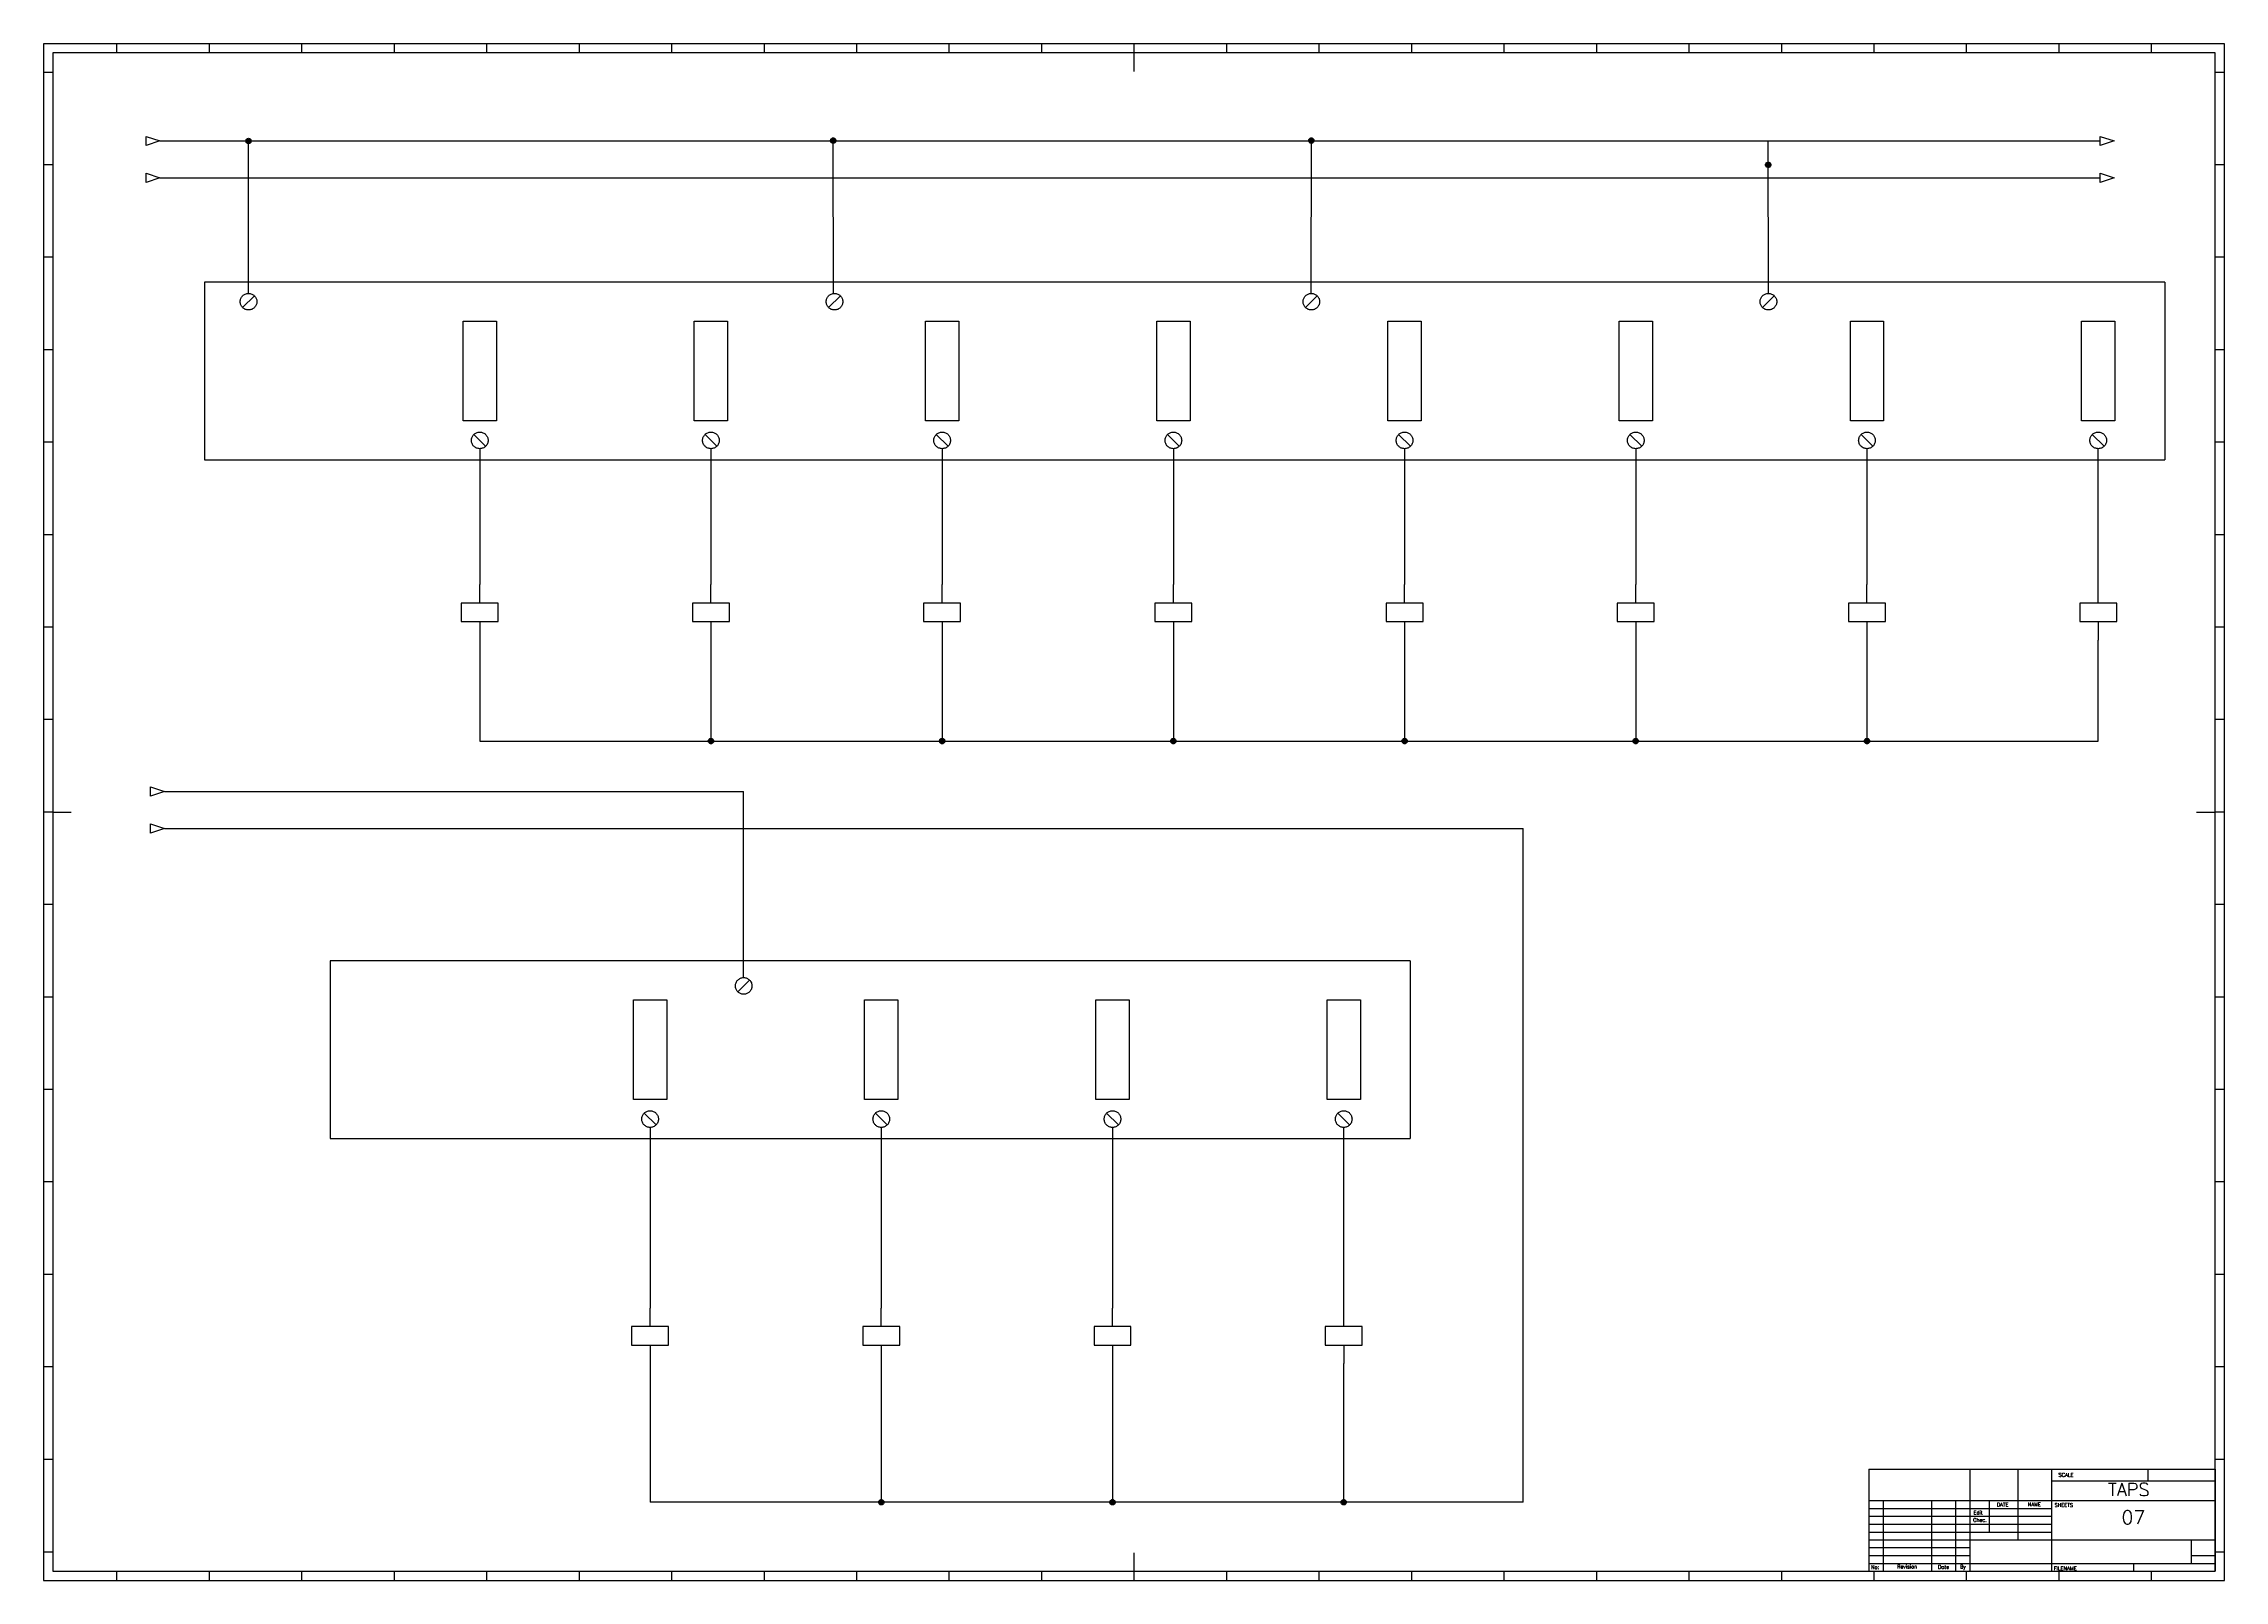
# Paper-space layout 'IEC A0 Title Block' of a CAD drawing. Header units: millimetres. Extents: x 5 to 1184, y 5 to 836.
# The model-space entities are those that its viewports show. They can reach past a viewport. Long polylines and large blocks are cut down to what shows.
import ezdxf
from ezdxf.enums import TextEntityAlignment as Align

# ---------------------------------------------------------------- set-up
doc = ezdxf.new("R2010")
doc.units = ezdxf.units.MM
doc.header["$LTSCALE"] = 12
for name, color, linetype in [('025', 1, 'Continuous'), ('035', 5, 'Continuous'), ('07', 7, 'Continuous'), ('DESC', 1, 'Continuous'), ('MISC', 2, 'Continuous'), ('RED_2.5mm^2', 1, 'Continuous'), ('SYMS', 7, 'Continuous'), ('TAGS', 51, 'Continuous'), ('TERMS', 4, 'Continuous'), ('WIRENO', 70, 'Continuous'), ('WIREREF', 61, 'Continuous'), ('WIREREF_DEST', 61, 'Continuous'), ('XREF', 7, 'Continuous')]:
    doc.layers.add(name, color=color, linetype=linetype)
doc.styles.add('ISO Proportional', font='isocp.shx')
doc.styles.add('WD', font='romans.shx')
doc.styles.add('WD_IEC', font='ISOCP2.shx', dxfattribs={"width": 0.9, "height": 4})

psp = doc.layouts.new('IEC A0 Title Block')

msp = doc.modelspace()

# ---------------------------------------------------------------- texts
at = {"layer": 'XREF', "color": 0, "char_height": 5.5, "attachment_point": 1, "style": 'WD_IEC'}
for s, insert in [('{\\Fmonotxt.shx|c0;\\H0.67x;  }{\\Facaderef.shx|c0;-O-} {\\Fmonotxt.shx|c0;\\H0.67x; } 1.8', (183.4, 503.5)), ('{\\Fmonotxt|c0;\\H0.67x;  \\Facaderef|c0;\\H1.49254x;-O-} {\\Fmonotxt|c0;\\H0.67x; } 01.14', (807.1, 495))]:
    msp.add_mtext(s, dxfattribs=dict(at, insert=insert))
at = {"layer": 'XREF', "attachment_point": 1, "style": 'WD_IEC'}
for s, insert, char_height in [('{\\Fmonotxt|c0;\\H0.67x;  \\Facaderef|c0;\\H1.49254x;-O-} {\\Fmonotxt|c0;\\H0.67x; } 09.6', (317.5, 505.4), 5), ('{\\Fmonotxt|c0;\\H0.67x;  \\Facaderef|c0;\\H1.49254x;-O-} {\\Fmonotxt|c0;\\H0.67x; } 09.8', (442.5, 505.4), 5), ('{\\Fmonotxt|c0;\\H0.67x;  \\Facaderef|c0;\\H1.49254x;-O-} {\\Fmonotxt|c0;\\H0.67x; } 09.10', (567.5, 505.4), 5), ('{\\Fmonotxt|c0;\\H0.67x;  \\Facaderef|c0;\\H1.49254x;-O-} {\\Fmonotxt|c0;\\H0.67x; } 09.4', (692.5, 505.4), 5), ('{\\Fmonotxt|c0;\\H0.67x;  \\Facaderef|c0;\\H1.49254x;-O-} {\\Fmonotxt|c0;\\H0.67x; } 08.14', (1060.8, 491.7), 5), ('{\\Fmonotxt|c0;\\H0.67x;  \\Facaderef|c0;\\H1.49254x;-O-} {\\Fmonotxt|c0;\\H0.67x; } 09.10', (653.9, 94.5), 5), ('{\\Fmonotxt|c0;\\H0.67x;  \\Facaderef|c0;\\H1.49254x;-O-} {\\Fmonotxt|c0;\\H0.67x; } 09.3', (270.2, 83.2), 5.5), ('{\\Fmonotxt|c0;\\H0.67x;  \\Facaderef|c0;\\H1.49254x;-O-} {\\Fmonotxt|c0;\\H0.67x; } 09.6', (400.4, 85.4), 5.5), ('{\\Fmonotxt|c0;\\H0.67x;  \\Facaderef|c0;\\H1.49254x;-O-} {\\Fmonotxt|c0;\\H0.67x; } 09.8', (519.8, 84), 5.5)]:
    msp.add_mtext(s, dxfattribs=dict(at, insert=insert, char_height=char_height))
at = {"layer": 'XREF', "color": 0, "insert": (922, 492.5), "char_height": 5.5, "width": 42.46, "attachment_point": 1, "style": 'WD_IEC'}
msp.add_mtext('{\\Fmonotxt|c0;\\H0.67x;  \\Facaderef|c0;\\H1.49254x;-O-} {\\Fmonotxt|c0;\\H0.67x; } 01.20', dxfattribs=at)

# ---------------------------------------------------------------- blocks, each defined once
blk = doc.blocks.new('IEC_border_a0')
at = {"layer": '035', "color": 0}
for p, q in [((0, 841), (0, 0)), ((1189, 841), (0, 841)), ((105, 841), (105, 836)), ((1189, 0), (1189, 841)), ((44.5, 836), (44.5, 831)), ((94.5, 836), (94.5, 831)), ((144.5, 836), (144.5, 831)), ((194.5, 836), (194.5, 831)), ((244.5, 836), (244.5, 831)), ((294.5, 836), (294.5, 831)), ((344.5, 836), (344.5, 831)), ((394.5, 836), (394.5, 831)), ((444.5, 836), (444.5, 831)), ((494.5, 836), (494.5, 831)), ((544.5, 836), (544.5, 831)), ((594.5, 836), (594.5, 831)), ((644.5, 836), (644.5, 831)), ((694.5, 836), (694.5, 831)), ((744.5, 836), (744.5, 831)), ((794.5, 836), (794.5, 831)), ((844.5, 836), (844.5, 831)), ((894.5, 836), (894.5, 831)), ((944.5, 836), (944.5, 831)), ((994.5, 836), (994.5, 831)), ((1044.5, 836), (1044.5, 831)), ((1094.5, 836), (1094.5, 831)), ((1144.5, 836), (1144.5, 831)), ((10, 820.5), (5, 820.5)), ((1184, 820.5), (1179, 820.5)), ((10, 770.5), (5, 770.5)), ((1184, 770.5), (1179, 770.5)), ((10, 720.5), (5, 720.5)), ((1184, 720.5), (1179, 720.5)), ((10, 670.5), (5, 670.5)), ((1184, 670.5), (1179, 670.5)), ((10, 620.5), (5, 620.5)), ((1184, 620.5), (1179, 620.5)), ((0, 594), (5, 594)), ((10, 570.5), (5, 570.5)), ((1184, 570.5), (1179, 570.5)), ((10, 520.5), (5, 520.5)), ((1184, 520.5), (1179, 520.5)), ((10, 470.5), (5, 470.5)), ((1184, 470.5), (1179, 470.5)), ((10, 420.5), (5, 420.5)), ((1184, 420.5), (1179, 420.5)), ((1184, 420.5), (1179, 420.5)), ((10, 370.5), (5, 370.5)), ((1184, 370.5), (1179, 370.5)), ((10, 320.5), (5, 320.5)), ((1184, 320.5), (1179, 320.5)), ((0, 297), (5, 297)), ((10, 270.5), (5, 270.5)), ((1184, 270.5), (1179, 270.5)), ((1184, 270.5), (1179, 270.5)), ((10, 220.5), (5, 220.5)), ((1184, 220.5), (1179, 220.5)), ((10, 170.5), (5, 170.5)), ((1184, 170.5), (1179, 170.5)), ((10, 120.5), (5, 120.5)), ((1184, 120.5), (1179, 120.5)), ((10, 70.5), (5, 70.5)), ((1184, 70.5), (1179, 70.5)), ((10, 20.4), (5.1, 20.4)), ((1184, 20.4), (1179, 20.4)), ((0, 0), (1189, 0)), ((44.5, 10), (44.5, 5)), ((94.5, 10), (94.5, 5)), ((144.5, 10), (144.5, 5)), ((194.5, 10), (194.5, 5)), ((210, 0), (210, 5)), ((244.5, 10), (244.5, 5)), ((294.5, 10), (294.5, 5)), ((344.5, 10), (344.5, 5)), ((394.5, 10), (394.5, 5)), ((400, 0), (400, 5)), ((444.5, 10), (444.5, 5)), ((494.5, 10), (494.5, 5)), ((544.5, 10), (544.5, 5)), ((590, 0), (590, 5)), ((594.5, 10), (594.5, 5)), ((644.5, 10), (644.5, 5)), ((694.5, 10), (694.5, 5)), ((744.5, 10), (744.5, 5)), ((744.5, 10), (744.5, 5)), ((794.5, 10), (794.5, 5)), ((794.5, 0), (794.5, 5)), ((844.5, 10), (844.5, 5)), ((894.5, 10), (894.5, 5)), ((944.5, 10), (944.5, 5)), ((994.5, 10), (994.5, 5)), ((999, 0), (999, 5)), ((1044.5, 10), (1044.5, 5)), ((1094.5, 10), (1094.5, 5)), ((1144.5, 10), (1144.5, 5))]:
    blk.add_line(p, q, dxfattribs=at)
blk.add_lwpolyline([(10, 10), (1179, 10), (1179, 831), (10, 831)], close=True, dxfattribs=at)
at = {"layer": '07', "color": 0}
for p, q in [((594.5, 831), (594.5, 821)), ((10, 420.5), (20, 420.5)), ((1169, 420.5), (1179, 420.5)), ((594.5, 20), (594.5, 10))]:
    blk.add_line(p, q, dxfattribs=at)
blk.add_lwpolyline([(5, 5), (1184, 5), (1184, 836), (5, 836)], close=True, dxfattribs=at)
at = {"layer": '035', "color": 0, "style": 'ISO Proportional'}
for s, p in [('1', (18.3, 831.5)), ('2', (68.2, 831.5)), ('3', (118.2, 831.5)), ('4', (167.9, 831.5)), ('5', (218.3, 831.5)), ('6', (268.2, 831.5)), ('7', (318.2, 831.5)), ('8', (368.4, 831.5)), ('9', (418.5, 831.5)), ('10', (467.7, 831.5)), ('11', (517.5, 831.5)), ('12', (567.5, 831.5)), ('13', (618.4, 831.5)), ('14', (668.5, 831.5)), ('15', (717.7, 831.5)), ('16', (767.5, 831.5)), ('17', (817.7, 831.5)), ('18', (867.5, 831.5)), ('19', (917.5, 831.5)), ('20', (968.4, 831.5)), ('21', (1018.5, 831.5)), ('22', (1067.7, 831.5)), ('23', (1117.5, 831.5)), ('24', (1167.5, 831.5)), ('A', (6, 793.8)), ('A', (1180, 793.8)), ('B', (6, 743.8)), ('B', (1180, 743.8)), ('C', (6, 693.8)), ('C', (1180, 693.8)), ('D', (6, 643.8)), ('D', (1180, 643.8)), ('E', (6, 593.8)), ('E', (1180, 593.8)), ('F', (6, 543.8)), ('F', (1180, 543.8)), ('G', (6, 493.8)), ('G', (1180, 493.8)), ('H', (6, 443.8)), ('H', (1180, 443.8)), ('J', (6, 393.8)), ('J', (1180, 393.8)), ('K', (6, 343.8)), ('K', (1180, 343.8)), ('L', (6, 293.7)), ('L', (1180, 293.7)), ('M', (6, 243.7)), ('M', (1180, 243.7)), ('N', (6, 193.7)), ('N', (1180, 193.7)), ('P', (6, 143.7)), ('P', (1180, 143.7)), ('Q', (6, 93.7)), ('Q', (1180, 93.7)), ('R', (6.1, 43.7)), ('R', (1180, 43.7)), ('1', (18.3, 5.5)), ('2', (68.2, 5.5)), ('3', (118.2, 5.5)), ('4', (167.9, 5.5)), ('5', (218.3, 5.5)), ('6', (268.2, 5.5)), ('7', (318.2, 5.5)), ('8', (368.4, 5.5)), ('9', (418.5, 5.5)), ('10', (467.7, 5.5)), ('11', (517.5, 5.5)), ('12', (567.5, 5.5)), ('13', (618.4, 5.5)), ('14', (668.5, 5.5)), ('15', (717.7, 5.5)), ('16', (767.5, 5.5)), ('17', (817.7, 5.5)), ('18', (867.5, 5.5)), ('19', (917.5, 5.5)), ('20', (968.4, 5.5)), ('21', (1018.5, 5.5)), ('22', (1067.7, 5.5)), ('23', (1117.5, 5.5)), ('24', (1167.5, 5.5))]:
    blk.add_text(s, height=3.5, dxfattribs=at).set_placement(p)
blk = doc.blocks.new('IEC_tblock_a0')
at = {"layer": '035'}
for p, q in [((-106.6, 55.2), (-106.6, 17)), ((-88.4, 48.9), (0, 48.9)), ((-36.4, 55.2), (-36.4, 48.9)), ((-179.4, 38.2), (-179.4, 0)), ((-153.4, 38.2), (-153.4, 0)), ((-140.4, 38.2), (-140.4, 0)), ((-122.2, 38.2), (-122.2, 21.2)), ((-187.2, 34), (-88.4, 34)), ((-187.2, 29.8), (-88.4, 29.8)), ((-187.2, 25.5), (-88.4, 25.5)), ((-187.2, 21.2), (-88.4, 21.2)), ((-187.2, 17), (-132.6, 17)), ((-187.2, 12.8), (-132.6, 12.8)), ((-187.2, 8.5), (-132.6, 8.5)), ((-187.2, 4.2), (0, 4.2)), ((-44.2, 4.2), (-44.2, 0)), ((-13, 8.5), (0, 8.5))]:
    blk.add_line(p, q, dxfattribs=at)
at = {"layer": '07'}
for p, q in [((-187.2, 55.2), (0, 55.2)), ((-187.2, 55.2), (-187.2, 0)), ((-132.6, 55.2), (-132.6, 0)), ((-88.4, 55.2), (-88.4, 0)), ((0, 55.2), (0, 0)), ((-187.2, 38.2), (0, 38.2)), ((-132.6, 17), (0, 17)), ((-13, 17), (-13, 4.2)), ((-187.2, 0), (0, 0))]:
    blk.add_line(p, q, dxfattribs=at)
at = {"style": 'WD'}
for tag, p in [('SCALE', (-69.9, 51.1)), ('SH', (-8.7, 10.1)), ('FILENAME', (-68.1, 0.8))]:
    blk.add_attdef(tag, p, '', height=2, dxfattribs=at)
for tag, height, p in [('CKDATE', 2, (-114.9, 26.6)), ('EDDATE', 2, (-115, 30.8)), ('EDBY', 2, (-98, 30.9)), ('CKBY', 2, (-97.9, 26.3)), ('PROJDESC', 5, (-45.9, 29.2)), ('DWGDESC', 5, (-44.9, 19.7)), ('DWGNO', 3.5, (-48.5, 9.5))]:
    blk.add_attdef(tag, text='', height=height, dxfattribs=at).set_placement(p, align=Align.CENTER)
at = {"style": 'WD', "flags": 1}
blk.add_attdef('WD_TB', (-120.9, 11.9), '', height=2, dxfattribs=at)
at = {"layer": '025', "style": 'WD'}
for s, p in [('SCALE', (-80.6, 51.1)), ('NAME', (-97.7, 35.1)), ('No:', (-183.8, 1.2)), ('Revision', (-166.5, 1.5)), ('Date', (-146.8, 1.3)), ('By', (-136.3, 1.4))]:
    blk.add_text(s, height=2, dxfattribs=at).set_placement(p, align=Align.CENTER)
for s, p in [('DATE', (-118, 35)), ('SHEETS', (-86.8, 34.8)), ('Chec.', (-130.8, 26.7)), ('Edit', (-130.6, 30.7)), ('FILENAME', (-87.2, 0.6))]:
    blk.add_text(s, height=2, dxfattribs=at).set_placement(p)
blk = doc.blocks.new('HA1D3')
blk.add_lwpolyline([(0, 0), (-3.75, -1.25), (-3.75, 1.25)], close=True)
at = {"style": 'WD_IEC'}
blk.add_attdef('XREF', text='', height=2.5, dxfattribs=at).set_placement((-5, 0), align=Align.MIDDLE_RIGHT)
at = {"style": 'WD_IEC', "flags": 1}
blk.add_attdef('SIGCODE', text='', height=1, dxfattribs=at).set_placement((-2.5, 1.8), align=Align.RIGHT)
at = {"style": 'WD_IEC'}
for tag, p, height, flags in [('X1TERM01', (0, 0), 0.32, 1), ('WIRENO', (1.25, 1), 2.5, 8)]:
    blk.add_attdef(tag, p, '', height=height, dxfattribs=dict(at, flags=flags))
blk.add_attdef('DESC1', text='', height=2.5, dxfattribs=at).set_placement((1.25, -1), align=Align.TOP_LEFT)
blk = doc.blocks.new('WD_WNH')
at = {"linetype": 'Continuous', "style": 'WD_IEC', "width": 0.8}
blk.add_attdef('WIRENO', text='', height=2.5, dxfattribs=at).set_placement((0, 0.75), align=Align.CENTER)
at = {"style": 'WD_IEC', "flags": 1}
for tag, p in [('W08USER', (0, 0.375)), ('W04USER', (0, 0.875)), ('W05USER', (0, 0.75)), ('W09USER', (0, 0.25)), ('W03USER', (0, 1)), ('W06USER', (0, 0.625)), ('W07USER', (0, 0.5)), ('W02USER', (0, 1.125)), ('W01USER', (0, 1.25)), ('W10USER', (0, 0.125))]:
    blk.add_attdef(tag, text='', height=0.08, dxfattribs=at).set_placement(p, align=Align.CENTER)
blk = doc.blocks.new('HA1S1')
blk.add_lwpolyline([(0, 1.25), (3.75, 0), (0, -1.25)], close=True)
at = {"style": 'WD_IEC'}
for tag, height, flags, p in [('WIRENO', 2.5, 8, (-1.25, 1)), ('SIGCODE', 1, 1, (5, 1.8))]:
    blk.add_attdef(tag, text='', height=height, dxfattribs=dict(at, flags=flags)).set_placement(p, align=Align.RIGHT)
at = {"style": 'WD_IEC', "flags": 1}
blk.add_attdef('X4TERM01', (0, 0), '', height=0.32, dxfattribs=at)
at = {"style": 'WD_IEC'}
blk.add_attdef('XREF', text='', height=2.5, dxfattribs=at).set_placement((5, 0), align=Align.MIDDLE_LEFT)
blk.add_attdef('DESC1', text='', height=2.5, dxfattribs=at).set_placement((-1.25, -1), align=Align.TOP_RIGHT)
blk = doc.blocks.new('PLCIO_158D')
blk.add_line((1036, 48), (1036, -48))
at = {"layer": 'SYMS'}
for p, q in [((-23.8, 48), (-23.8, -48)), ((1036, 48), (-23.8, 48)), ((-3.2, 34.3), (3.2, 40.7)), ((313.6, 34.3), (320, 40.7)), ((571.4, 34.3), (577.8, 40.7)), ((818.5, 34.3), (824.9, 40.7)), ((116, -27), (116, 27)), ((116, 27), (134, 27)), ((134, 27), (134, -27)), ((241, -27), (241, 27)), ((241, 27), (259, 27)), ((259, 27), (259, -27)), ((366, -27), (366, 27)), ((366, 27), (384, 27)), ((384, 27), (384, -27)), ((491, -27), (491, 27)), ((491, 27), (509, 27)), ((509, 27), (509, -27)), ((616, -27), (616, 27)), ((616, 27), (634, 27)), ((634, 27), (634, -27)), ((741, -27), (741, 27)), ((741, 27), (759, 27)), ((759, 27), (759, -27)), ((866, -27), (866, 27)), ((866, 27), (884, 27)), ((884, 27), (884, -27)), ((991, -27), (991, 27)), ((991, 27), (1009, 27)), ((1009, 27), (1009, -27)), ((134, -27), (116, -27)), ((121.8, -34.3), (128.2, -40.7)), ((259, -27), (241, -27)), ((246.8, -34.3), (253.2, -40.7)), ((384, -27), (366, -27)), ((371.8, -34.3), (378.2, -40.7)), ((509, -27), (491, -27)), ((496.8, -34.3), (503.2, -40.7)), ((634, -27), (616, -27)), ((621.8, -34.3), (628.2, -40.7)), ((759, -27), (741, -27)), ((746.8, -34.3), (753.2, -40.7)), ((884, -27), (866, -27)), ((871.8, -34.3), (878.2, -40.7)), ((1009, -27), (991, -27)), ((996.8, -34.3), (1003.2, -40.7)), ((-23.8, -48), (1036, -48))]:
    blk.add_line(p, q, dxfattribs=at)
for centre in [(0, 37.5), (316.8, 37.5), (574.6, 37.5), (821.7, 37.5), (125, -37.5), (250, -37.5), (375, -37.5), (500, -37.5), (625, -37.5), (750, -37.5), (875, -37.5), (1000, -37.5)]:
    blk.add_circle(centre, 4.5, dxfattribs=at)
at = {"char_height": 8, "attachment_point": 1, "rotation": 90}
for s, insert in [('C1', (326.7, 30)), ('C2', (586.2, 30)), ('C3', (832.8, 30.4))]:
    blk.add_mtext_dynamic_manual_height_columns(s, width=13.178, gutter_width=35, heights=[0], dxfattribs=dict(at, insert=insert))
at = {"layer": 'SYMS', "style": 'WD_IEC', "width": 0.9}
for tag, p in [('TERMDESC01', (6, 60)), ('TERM02', (147.5, -42)), ('TERM03', (272.5, -42)), ('TERM04', (397.5, -42)), ('TERM05', (522.5, -42)), ('TERM06', (647.5, -42)), ('TERM07', (772.5, -42)), ('TERM08', (897.5, -42)), ('TERM09', (1022.5, -42))]:
    blk.add_attdef(tag, text='', height=12, rotation=90, dxfattribs=at).set_placement(p, align=Align.TOP_LEFT)
for tag, p in [('DESCA02', (116, 66)), ('DESCA03', (241, 66)), ('DESCA04', (366, 66)), ('DESCB04', (384, 66)), ('DESCD04', (420, 66)), ('DESCA05', (491, 66)), ('DESCB05', (509, 66)), ('DESCD05', (545, 66)), ('DESCA06', (616, 66)), ('DESCB06', (634, 66)), ('DESCD06', (670, 66)), ('DESCA07', (741, 66)), ('DESCA08', (866, 66)), ('DESCB08', (884, 66)), ('DESCD08', (920, 66)), ('DESCA09', (991, 66)), ('DESCB09', (1009, 66)), ('DESCD09', (1045, 66)), ('DESCB02', (134, 66)), ('DESCC02', (152, 66)), ('DESCD02', (170, 66)), ('DESCE02', (188, 66)), ('DESCB03', (259, 66)), ('DESCC03', (277, 66)), ('DESCD03', (295, 66)), ('DESCE03', (313, 66)), ('DESCC04', (402, 66)), ('DESCE04', (438, 66)), ('DESCC05', (527, 66)), ('DESCE05', (563, 66)), ('DESCC06', (652, 66)), ('DESCE06', (688, 66)), ('DESCB07', (759, 66)), ('DESCC07', (777, 66)), ('DESCD07', (795, 66)), ('DESCE07', (813, 66)), ('DESCC08', (902, 66)), ('DESCE08', (938, 66)), ('DESCC09', (1027, 66)), ('DESCE09', (1063, 66))]:
    blk.add_attdef(tag, p, '', height=15, rotation=90, dxfattribs=at)
at = {"layer": 'SYMS', "style": 'WD_IEC', "width": 0.9, "flags": 1}
for tag, p in [('X2TERM01', (0, 42)), ('X2TERM01', (316.8, 42)), ('X2TERM01', (574.6, 42)), ('X2TERM01', (821.7, 42)), ('X8TERM02', (125, -42)), ('X8TERM03', (250, -42)), ('X8TERM04', (375, -42)), ('X8TERM05', (500, -42)), ('X8TERM06', (625, -42)), ('X8TERM07', (750, -42)), ('X8TERM08', (875, -42)), ('X8TERM09', (1000, -42))]:
    blk.add_attdef(tag, text='', height=1.92, rotation=90, dxfattribs=at).set_placement(p, align=Align.RIGHT)
at = {"layer": 'SYMS', "style": 'WD_IEC', "width": 0.9}
for tag, p in [('TERM01', (12, 42)), ('TERMDESC02', (131, -60)), ('TERMDESC03', (256, -60)), ('TERMDESC04', (381, -60)), ('TERMDESC05', (506, -60)), ('TERMDESC06', (631, -60)), ('TERMDESC07', (756, -60)), ('TERMDESC08', (881, -60)), ('TERMDESC09', (1006, -60))]:
    blk.add_attdef(tag, text='', height=12, rotation=90, dxfattribs=at).set_placement(p, align=Align.TOP_RIGHT)
at = {"layer": 'SYMS', "style": 'WD_IEC'}
for tag, width, p in [('INST', 0.8, (-159, 0)), ('MFG', 0.8, (-123, 0)), ('CAT', 0.8, (-105, 0)), ('LINE1', 0.9, (-87, 0)), ('LINE2', 0.9, (-69, 0)), ('DESC', 0.9, (-50.8, 0)), ('LOC', 0.8, (-141, 0)), ('TAG', 0.7, (-30.9, 0))]:
    blk.add_attdef(tag, text='', height=15, rotation=90, dxfattribs=dict(at, width=width)).set_placement(p, align=Align.CENTER)
at = {"layer": 'SYMS', "style": 'WD_IEC', "width": 0.7}
for tag, p in [('TAGA02', (125, 0)), ('TAGA03', (250, 0)), ('TAGA04', (375, 0)), ('TAGA05', (500, 0)), ('TAGA06', (625, 0)), ('TAGA07', (750, 0)), ('TAGA08', (875, 0)), ('TAGA09', (1000, 0))]:
    blk.add_attdef(tag, text='', height=12, rotation=90, dxfattribs=at).set_placement(p, align=Align.MIDDLE_CENTER)
at = {"layer": 'SYMS', "linetype": 'Continuous', "style": 'WD_IEC', "width": 0.9, "flags": 9}
blk.add_attdef('ASSYCODE', text='', height=1.92, rotation=90, dxfattribs=at).set_placement((-102.9, -22.1), align=Align.CENTER)
blk = doc.blocks.new('WDDOT')
for radius in [0.72, 0.449, 0.223]:
    blk.add_circle((0, 0), radius)
blk = doc.blocks.new('VCR1')
for p, q in [((0, 2.5), (0, 7.5)), ((0, -2.5), (0, -7.5))]:
    blk.add_line(p, q)
blk.add_lwpolyline([(-5, 2.5), (-5, -2.5), (5, -2.5), (5, 2.5)], close=True)
at = {"style": 'WD_IEC'}
for tag, p in [('INST', (-5.25, 11.5)), ('TAG1', (-5.25, 4.5)), ('LOC', (-5.25, 8)), ('DESC1', (-5.25, -6.85)), ('DESC3', (-5.25, -13.85)), ('DESC2', (-5.25, -10.35))]:
    blk.add_attdef(tag, text='', height=2.5, dxfattribs=at).set_placement(p, align=Align.RIGHT)
blk.add_attdef('TERM01', text='', height=2, rotation=90, dxfattribs=at).set_placement((-1, 7.5), align=Align.RIGHT)
at = {"style": 'WD_IEC', "flags": 1}
for tag, p, height in [('X2TERM01', (0, 7.5), 0.32), ('X4LINK', (-5, 0), 0.32), ('X1LINK', (5, 0), 0.32), ('ASSYCODE', (1, -4), 1), ('FAMILY', (1, -5.5), 1), ('X8TERM02', (0, -7.5), 0.32), ('CATDESC', (1, -7), 1)]:
    blk.add_attdef(tag, p, '', height=height, dxfattribs=at)
at = {"style": 'WD_IEC', "flags": 9}
for tag, p in [('MFG', (-6, 1)), ('CAT', (-6, -1.5))]:
    blk.add_attdef(tag, text='', height=1.5, dxfattribs=at).set_placement(p, align=Align.RIGHT)
at = {"style": 'WD_IEC'}
blk.add_attdef('TERM02', (-1, -7.5), '', height=2, rotation=90, dxfattribs=at)
at = {"lineweight": 9, "style": 'WD_IEC'}
for tag, p in [('NO', (-5.5, -16.5)), ('NC', (-5.5, -20))]:
    blk.add_attdef(tag, text='', height=2.5, dxfattribs=at).set_placement(p, align=Align.TOP_RIGHT)
for tag, p in [('XREFNO', (-4, -16.5)), ('XREFNC', (-4, -20))]:
    blk.add_attdef(tag, text='', height=2.5, dxfattribs=at).set_placement(p, align=Align.TOP_LEFT)
blk = doc.blocks.new('PLCIO_119B')
at = {"color": 0}
blk.add_line((536, 48), (536, -48), dxfattribs=at)
at = {"layer": 'SYMS', "color": 0}
for p, q in [((-48, 48), (-48, -48)), ((536, 48), (-48, 48)), ((-48, -48), (536, -48))]:
    blk.add_line(p, q, dxfattribs=at)
at = {"layer": 'SYMS'}
for p, q in [((172.4, 31.3), (178.7, 37.7)), ((116, -27), (116, 27)), ((116, 27), (134, 27)), ((134, 27), (134, -27)), ((241, -27), (241, 27)), ((241, 27), (259, 27)), ((259, 27), (259, -27)), ((366, -27), (366, 27)), ((366, 27), (384, 27)), ((384, 27), (384, -27)), ((491, -27), (491, 27)), ((491, 27), (509, 27)), ((509, 27), (509, -27)), ((134, -27), (116, -27)), ((121.8, -34.3), (128.2, -40.7)), ((259, -27), (241, -27)), ((246.8, -34.3), (253.2, -40.7)), ((384, -27), (366, -27)), ((371.8, -34.3), (378.2, -40.7)), ((509, -27), (491, -27)), ((496.8, -34.3), (503.2, -40.7))]:
    blk.add_line(p, q, dxfattribs=at)
for centre in [(175.6, 34.5), (125, -37.5), (250, -37.5), (375, -37.5), (500, -37.5)]:
    blk.add_circle(centre, 4.5, dxfattribs=at)
at = {"layer": 'SYMS', "style": 'WD_IEC', "width": 0.9}
for tag, p in [('DESCA02', (116, 66)), ('DESCA03', (241, 66)), ('DESCA04', (366, 66)), ('DESCB04', (384, 66)), ('DESCD04', (420, 66)), ('DESCA05', (491, 66)), ('DESCB05', (509, 66)), ('DESCD05', (545, 66)), ('DESCB02', (134, 66)), ('DESCC02', (152, 66)), ('DESCD02', (170, 66)), ('DESCE02', (188, 66)), ('DESCB03', (259, 66)), ('DESCC03', (277, 66)), ('DESCD03', (295, 66)), ('DESCE03', (313, 66)), ('DESCC04', (402, 66)), ('DESCE04', (438, 66)), ('DESCC05', (527, 66)), ('DESCE05', (563, 66))]:
    blk.add_attdef(tag, p, '', height=15, rotation=90, dxfattribs=at)
for tag, p in [('TERMDESC01', (181.6, 57)), ('TERM02', (147.5, -42)), ('TERM03', (272.5, -42)), ('TERM04', (397.5, -42)), ('TERM05', (522.5, -42))]:
    blk.add_attdef(tag, text='', height=12, rotation=90, dxfattribs=at).set_placement(p, align=Align.TOP_LEFT)
at = {"layer": 'SYMS', "style": 'WD_IEC', "width": 0.9, "flags": 1}
for tag, p in [('X2TERM01', (175.6, 39)), ('X8TERM02', (125, -42)), ('X8TERM03', (250, -42)), ('X8TERM04', (375, -42)), ('X8TERM05', (500, -42))]:
    blk.add_attdef(tag, text='', height=1.92, rotation=90, dxfattribs=at).set_placement(p, align=Align.RIGHT)
at = {"layer": 'SYMS', "style": 'WD_IEC', "width": 0.9}
for tag, p in [('TERM01', (187.6, 39)), ('TERMDESC02', (131, -60)), ('TERMDESC03', (256, -60)), ('TERMDESC04', (381, -60)), ('TERMDESC05', (506, -60))]:
    blk.add_attdef(tag, text='', height=12, rotation=90, dxfattribs=at).set_placement(p, align=Align.TOP_RIGHT)
at = {"layer": 'SYMS', "style": 'WD_IEC'}
for tag, width, p in [('INST', 0.8, (-159, 0)), ('MFG', 0.8, (-123, 0)), ('CAT', 0.8, (-105, 0)), ('LINE1', 0.9, (-87, 0)), ('LINE2', 0.9, (-69, 0)), ('DESC', 0.9, (-50.8, 0)), ('LOC', 0.8, (-141, 0)), ('TAG', 0.7, (-30.9, 0))]:
    blk.add_attdef(tag, text='', height=15, rotation=90, dxfattribs=dict(at, width=width)).set_placement(p, align=Align.CENTER)
at = {"layer": 'SYMS', "style": 'WD_IEC', "width": 0.7}
for tag, p in [('TAGA02', (125, 0)), ('TAGA03', (250, 0)), ('TAGA04', (375, 0)), ('TAGA05', (500, 0))]:
    blk.add_attdef(tag, text='', height=12, rotation=90, dxfattribs=at).set_placement(p, align=Align.MIDDLE_CENTER)
at = {"layer": 'SYMS', "linetype": 'Continuous', "style": 'WD_IEC', "width": 0.9, "flags": 9}
blk.add_attdef('ASSYCODE', text='', height=1.92, rotation=90, dxfattribs=at).set_placement((-102.9, -22.1), align=Align.CENTER)
blk = doc.blocks.new('WD_WNV')
at = {"linetype": 'Continuous', "style": 'WD_IEC', "width": 0.8}
blk.add_attdef('WIRENO', text='', height=2.5, dxfattribs=at).set_placement((-1.6, 0), align=Align.MIDDLE_RIGHT)
at = {"style": 'WD_IEC', "flags": 1}
for tag, p in [('W08USER', (-1, 0.375)), ('W04USER', (-1, 0.875)), ('W05USER', (-1, 0.75)), ('W09USER', (-1, 0.25)), ('W03USER', (-1, 1)), ('W06USER', (-1, 0.625)), ('W07USER', (-1, 0.5)), ('W02USER', (-1, 1.125)), ('W01USER', (-1, 1.25)), ('W10USER', (-1, 0.125))]:
    blk.add_attdef(tag, text='', height=0.08, dxfattribs=at).set_placement(p, align=Align.CENTER)

# ---------------------------------------------------------------- linework, layer by layer
at = {"color": 0}
for p, q in [((432.1, 705.9), (431.9, 788.5)), ((690.3, 705.9), (690.4, 788.5)), ((937.5, 705.9), (937.4, 788.5))]:
    msp.add_line(p, q, dxfattribs=at)
at = {"layer": 'RED_2.5mm^2', "color": 0}
for p, q in [((67.9, 788.3), (1116.9, 788.3)), ((67.9, 768.3), (1116.9, 768.3)), ((240.8, 621.9), (240.8, 548.4)), ((365.8, 621.9), (365.8, 548.4)), ((490.8, 621.9), (490.8, 548.4)), ((615.8, 621.9), (615.8, 548.4)), ((740.8, 621.9), (740.8, 548.4)), ((865.8, 621.9), (865.8, 548.4)), ((990.8, 621.9), (990.8, 548.4)), ((1115.8, 548.4), (1115.8, 621.9)), ((240.8, 518.4), (240.8, 463.8)), ((365.8, 518.4), (365.8, 463.8)), ((490.8, 518.4), (490.8, 463.8)), ((615.8, 518.4), (615.8, 463.8)), ((740.8, 518.4), (740.8, 463.8)), ((865.8, 518.4), (865.8, 463.8)), ((990.8, 518.4), (990.8, 463.8)), ((1115.8, 463.8), (1115.8, 518.4)), ((240.8, 463.8), (1115.8, 463.8)), ((70.3, 436.5), (383.4, 436.5)), ((383.4, 335.9), (383.4, 436.5)), ((70.3, 416.5), (805, 416.5)), ((805, 52.2), (805, 416.5)), ((332.9, 254.9), (332.9, 157.2)), ((457.9, 254.9), (457.9, 157.2)), ((582.9, 254.9), (582.9, 157.2)), ((707.9, 157.2), (707.9, 254.9)), ((332.9, 127.2), (332.9, 52.2)), ((457.9, 127.2), (457.9, 52.2)), ((582.9, 127.2), (582.9, 52.2)), ((707.9, 52.2), (707.9, 127.2))]:
    msp.add_line(p, q, dxfattribs=at)
at = {"layer": 'RED_2.5mm^2'}
for p, q in [((115.8, 705.9), (115.8, 788.3)), ((805, 52.2), (332.9, 52.2))]:
    msp.add_line(p, q, dxfattribs=at)

# ---------------------------------------------------------------- block references
msp.add_blockref('IEC_border_a0', (0, 4.9))
ref = msp.add_blockref('IEC_tblock_a0', (1179, 14.9))
ref.add_attrib('SH', '07', (1128.4, 40.3), dxfattribs={"height": 7.5, "style": 'WD'})
ref.add_attrib('PROJDESC', 'TAPS', dxfattribs={"height": 7, "style": 'WD'}).set_placement((1132.3, 55.6), align=Align.CENTER)
at = {"layer": 'SYMS', "color": 0}
ref = msp.add_blockref('HA1D3', (67.9, 788.3), dxfattribs=dict(at, xscale=2, yscale=2, zscale=2))
ref.add_attrib('XREF', '06.23', dxfattribs={"layer": 'XREF', "height": 7.5, "style": 'WD_IEC'}).set_placement((57.9, 788.3), align=Align.MIDDLE_RIGHT)
ref.add_attrib('WIRENO', '+24V', (70.4, 790.3), dxfattribs={"layer": 'WIREREF_DEST', "height": 7.5, "style": 'WD_IEC', "flags": 8})
ref = msp.add_blockref('HA1S1', (1116.9, 788.3), dxfattribs=dict(at, xscale=2, yscale=2, zscale=2))
ref.add_attrib('XREF', '08.1', dxfattribs={"layer": 'XREF', "height": 7.5, "style": 'WD_IEC'}).set_placement((1126.9, 788.3), align=Align.MIDDLE_LEFT)
ref.add_attrib('WIRENO', '+24V', dxfattribs={"layer": 'WIREREF', "height": 7.5, "style": 'WD_IEC', "flags": 8}).set_placement((1114.4, 790.3), align=Align.RIGHT)
at = {"layer": 'SYMS', "xscale": 2, "yscale": 2, "zscale": 2}
for p in [(115.8, 788.3), (457.9, 52.2), (582.9, 52.2), (707.9, 52.2)]:
    msp.add_blockref('WDDOT', p, dxfattribs=at)
at = {"layer": 'SYMS', "color": 0, "xscale": 2, "yscale": 2, "zscale": 2}
for p in [(431.9, 788.5), (690.4, 788.5), (937.4, 775.4), (365.8, 463.8), (490.8, 463.8), (615.8, 463.8), (740.8, 463.8), (865.8, 463.8), (990.8, 463.8)]:
    msp.add_blockref('WDDOT', p, dxfattribs=at)
at = {"layer": 'SYMS', "color": 0}
ref = msp.add_blockref('HA1D3', (67.9, 768.3), dxfattribs=dict(at, xscale=2, yscale=2, zscale=2))
ref.add_attrib('XREF', '06.23', dxfattribs={"layer": 'XREF', "height": 7.5, "style": 'WD_IEC'}).set_placement((57.9, 768.3), align=Align.MIDDLE_RIGHT)
ref.add_attrib('WIRENO', '0V', (70.4, 770.3), dxfattribs={"layer": 'WIREREF_DEST', "height": 7.5, "style": 'WD_IEC', "flags": 8})
ref = msp.add_blockref('HA1S1', (1116.9, 768.3), dxfattribs=dict(at, xscale=2, yscale=2, zscale=2))
ref.add_attrib('XREF', '08.1', dxfattribs={"layer": 'XREF', "height": 7.5, "style": 'WD_IEC'}).set_placement((1126.9, 768.3), align=Align.MIDDLE_LEFT)
ref.add_attrib('WIRENO', '0V', dxfattribs={"layer": 'WIREREF', "height": 7.5, "style": 'WD_IEC', "flags": 8}).set_placement((1114.4, 770.3), align=Align.RIGHT)
ref = msp.add_blockref('PLCIO_158D', (115.8, 663.9), dxfattribs=at)
ref.add_attrib('TERM01', 'C0', dxfattribs={"layer": 'TERMS', "height": 12, "rotation": 90, "style": 'WD_IEC', "width": 0.9}).set_placement((127.8, 705.9), align=Align.TOP_RIGHT)
ref.add_attrib('TAG', '-OUTPUT', dxfattribs={"layer": 'TAGS', "height": 15, "rotation": 90, "style": 'WD_IEC', "width": 0.7}).set_placement((109.5, 663.9), align=Align.CENTER)
ref.add_attrib('CAT', 'DVP 28SV', dxfattribs={"layer": 'MISC', "height": 15, "rotation": 90, "style": 'WD_IEC', "width": 0.8}).set_placement((82.7, 664.1), align=Align.CENTER)
ref.add_attrib('MFG', 'DELTA', dxfattribs={"layer": 'MISC', "height": 15, "rotation": 90, "style": 'WD_IEC', "width": 0.8}).set_placement((64.7, 664.1), align=Align.CENTER)
ref.add_attrib('TERM02', 'Y0', dxfattribs={"layer": 'TERMS', "height": 12, "rotation": 90, "style": 'WD_IEC', "width": 0.9}).set_placement((263.3, 621.9), align=Align.TOP_LEFT)
ref.add_attrib('TAGA02', 'OUT0', dxfattribs={"layer": 'TAGS', "height": 12, "rotation": 90, "style": 'WD_IEC', "width": 0.7}).set_placement((240.8, 663.9), align=Align.MIDDLE_CENTER)
ref.add_attrib('TERM03', 'Y1', dxfattribs={"layer": 'TERMS', "height": 12, "rotation": 90, "style": 'WD_IEC', "width": 0.9}).set_placement((388.3, 621.9), align=Align.TOP_LEFT)
ref.add_attrib('TAGA03', 'OUT1', dxfattribs={"layer": 'TAGS', "height": 12, "rotation": 90, "style": 'WD_IEC', "width": 0.7}).set_placement((365.8, 663.9), align=Align.MIDDLE_CENTER)
ref.add_attrib('TERM04', 'Y2', dxfattribs={"layer": 'TERMS', "height": 12, "rotation": 90, "style": 'WD_IEC', "width": 0.9}).set_placement((513.3, 621.9), align=Align.TOP_LEFT)
ref.add_attrib('TAGA04', 'OUT2', dxfattribs={"layer": 'TAGS', "height": 12, "rotation": 90, "style": 'WD_IEC', "width": 0.7}).set_placement((490.8, 663.9), align=Align.MIDDLE_CENTER)
ref.add_attrib('TERM05', 'Y3', dxfattribs={"layer": 'TERMS', "height": 12, "rotation": 90, "style": 'WD_IEC', "width": 0.9}).set_placement((638.3, 621.9), align=Align.TOP_LEFT)
ref.add_attrib('TAGA05', 'OUT3', dxfattribs={"layer": 'TAGS', "height": 12, "rotation": 90, "style": 'WD_IEC', "width": 0.7}).set_placement((615.8, 663.9), align=Align.MIDDLE_CENTER)
ref.add_attrib('TERM06', 'Y4', dxfattribs={"layer": 'TERMS', "height": 12, "rotation": 90, "style": 'WD_IEC', "width": 0.9}).set_placement((763.3, 621.9), align=Align.TOP_LEFT)
ref.add_attrib('TAGA06', 'OUT4', dxfattribs={"layer": 'TAGS', "height": 12, "rotation": 90, "style": 'WD_IEC', "width": 0.7}).set_placement((740.8, 663.9), align=Align.MIDDLE_CENTER)
ref.add_attrib('TERM07', 'Y5', dxfattribs={"layer": 'TERMS', "height": 12, "rotation": 90, "style": 'WD_IEC', "width": 0.9}).set_placement((888.3, 621.9), align=Align.TOP_LEFT)
ref.add_attrib('TAGA07', 'OUT5', dxfattribs={"layer": 'TAGS', "height": 12, "rotation": 90, "style": 'WD_IEC', "width": 0.7}).set_placement((865.8, 663.9), align=Align.MIDDLE_CENTER)
ref.add_attrib('TERM08', 'Y6', dxfattribs={"layer": 'TERMS', "height": 12, "rotation": 90, "style": 'WD_IEC', "width": 0.9}).set_placement((1013.3, 621.9), align=Align.TOP_LEFT)
ref.add_attrib('TAGA08', 'OUT6', dxfattribs={"layer": 'TAGS', "height": 12, "rotation": 90, "style": 'WD_IEC', "width": 0.7}).set_placement((990.8, 663.9), align=Align.MIDDLE_CENTER)
ref.add_attrib('TERM09', 'Y7', dxfattribs={"layer": 'TERMS', "height": 12, "rotation": 90, "style": 'WD_IEC', "width": 0.9}).set_placement((1138.3, 621.9), align=Align.TOP_LEFT)
ref.add_attrib('TAGA09', 'OUT7', dxfattribs={"layer": 'TAGS', "height": 12, "rotation": 90, "style": 'WD_IEC', "width": 0.7}).set_placement((1115.8, 663.9), align=Align.MIDDLE_CENTER)
ref = msp.add_blockref('VCR1', (240.8, 533.4), dxfattribs=dict(at, xscale=2, yscale=2, zscale=2))
ref.add_attrib('DESC1', 'MAIN DRIVE', dxfattribs={"layer": 'DESC', "height": 7.5, "style": 'WD_IEC'}).set_placement((230.3, 519.7), align=Align.RIGHT)
ref.add_attrib('TAG1', 'K1', dxfattribs={"layer": 'TAGS', "height": 7.5, "style": 'WD_IEC'}).set_placement((230.3, 542.4), align=Align.RIGHT)
ref = msp.add_blockref('VCR1', (365.8, 533.4), dxfattribs=dict(at, xscale=2, yscale=2, zscale=2))
ref.add_attrib('DESC1', 'HYDRAULIC PUMP', dxfattribs={"layer": 'DESC', "height": 7.5, "style": 'WD_IEC'}).set_placement((355.3, 519.7), align=Align.RIGHT)
ref.add_attrib('TAG1', 'K2', dxfattribs={"layer": 'TAGS', "height": 7.5, "style": 'WD_IEC'}).set_placement((355.3, 542.4), align=Align.RIGHT)
ref = msp.add_blockref('VCR1', (490.8, 533.4), dxfattribs=dict(at, xscale=2, yscale=2, zscale=2))
ref.add_attrib('DESC1', 'ROGHAN KARI', dxfattribs={"layer": 'DESC', "height": 7.5, "style": 'WD_IEC'}).set_placement((480.3, 519.7), align=Align.RIGHT)
ref.add_attrib('TAG1', 'K3', dxfattribs={"layer": 'TAGS', "height": 7.5, "style": 'WD_IEC'}).set_placement((480.3, 542.4), align=Align.RIGHT)
ref = msp.add_blockref('VCR1', (615.8, 533.4), dxfattribs=dict(at, xscale=2, yscale=2, zscale=2))
ref.add_attrib('DESC1', 'WATER PUMP', dxfattribs={"layer": 'DESC', "height": 7.5, "style": 'WD_IEC'}).set_placement((605.3, 519.7), align=Align.RIGHT)
ref.add_attrib('TAG1', 'K4', dxfattribs={"layer": 'TAGS', "height": 7.5, "style": 'WD_IEC'}).set_placement((605.3, 542.4), align=Align.RIGHT)
ref = msp.add_blockref('VCR1', (740.8, 533.4), dxfattribs=dict(at, xscale=2, yscale=2, zscale=2))
ref.add_attrib('DESC1', 'SUCTION MOTOR', dxfattribs={"layer": 'DESC', "height": 7.5, "style": 'WD_IEC'}).set_placement((730.3, 519.7), align=Align.RIGHT)
ref.add_attrib('TAG1', 'K5', dxfattribs={"layer": 'TAGS', "height": 7.5, "style": 'WD_IEC'}).set_placement((730.3, 542.4), align=Align.RIGHT)
ref = msp.add_blockref('VCR1', (865.8, 533.4), dxfattribs=dict(at, xscale=2, yscale=2, zscale=2))
ref.add_attrib('DESC1', 'ZANANDE', dxfattribs={"layer": 'DESC', "height": 7.5, "style": 'WD_IEC'}).set_placement((855.3, 519.7), align=Align.RIGHT)
ref.add_attrib('TAG1', 'K6', dxfattribs={"layer": 'TAGS', "height": 7.5, "style": 'WD_IEC'}).set_placement((855.3, 542.4), align=Align.RIGHT)
ref = msp.add_blockref('VCR1', (990.8, 533.4), dxfattribs=dict(at, xscale=2, yscale=2, zscale=2))
ref.add_attrib('DESC1', 'NAVAR NAGHLE', dxfattribs={"layer": 'DESC', "height": 7.5, "style": 'WD_IEC'}).set_placement((980.3, 519.7), align=Align.RIGHT)
ref.add_attrib('TAG1', 'K7', dxfattribs={"layer": 'TAGS', "height": 7.5, "style": 'WD_IEC'}).set_placement((980.3, 542.4), align=Align.RIGHT)
ref = msp.add_blockref('VCR1', (1115.8, 533.4), dxfattribs=dict(at, xscale=2, yscale=2, zscale=2))
ref.add_attrib('DESC2', 'KON KATS', dxfattribs={"layer": 'DESC', "height": 7.5, "style": 'WD_IEC'}).set_placement((1108, 507.5), align=Align.RIGHT)
ref.add_attrib('DESC1', 'FAN KHONAK ', dxfattribs={"layer": 'DESC', "height": 7.5, "style": 'WD_IEC'}).set_placement((1105.3, 519.7), align=Align.RIGHT)
ref.add_attrib('TAG1', 'K8', dxfattribs={"layer": 'TAGS', "height": 7.5, "style": 'WD_IEC'}).set_placement((1105.3, 542.4), align=Align.RIGHT)
at = {"layer": 'SYMS'}
ref = msp.add_blockref('HA1D3', (70.3, 436.5), dxfattribs=dict(at, xscale=2, yscale=2, zscale=2))
ref.add_attrib('XREF', '06.23', dxfattribs={"layer": 'XREF', "height": 7.5, "style": 'WD_IEC'}).set_placement((60.3, 436.5), align=Align.MIDDLE_RIGHT)
ref.add_attrib('WIRENO', '+24V', (72.8, 438.5), dxfattribs={"layer": 'WIREREF_DEST', "height": 7.5, "style": 'WD_IEC', "flags": 8})
ref = msp.add_blockref('HA1D3', (70.3, 416.5), dxfattribs=dict(at, xscale=2, yscale=2, zscale=2))
ref.add_attrib('XREF', '06.23', dxfattribs={"layer": 'XREF', "height": 7.5, "style": 'WD_IEC'}).set_placement((60.3, 416.5), align=Align.MIDDLE_RIGHT)
ref.add_attrib('WIRENO', '0V', (72.8, 418.5), dxfattribs={"layer": 'WIREREF_DEST', "height": 7.5, "style": 'WD_IEC', "flags": 8})
at = {"layer": 'SYMS', "color": 0}
ref = msp.add_blockref('PLCIO_119B', (207.9, 296.9), dxfattribs=at)
ref.add_attrib('TERM01', 'C4', dxfattribs={"layer": 'TERMS', "height": 12, "rotation": 90, "style": 'WD_IEC', "width": 0.9}).set_placement((394.7, 331.3), align=Align.TOP_RIGHT)
ref.add_attrib('TAG', 'OUTPUT', dxfattribs={"layer": 'TAGS', "height": 15, "rotation": 90, "style": 'WD_IEC', "width": 0.7}).set_placement((177, 296.9), align=Align.CENTER)
ref.add_attrib('CAT', 'DVP 28SV', dxfattribs={"layer": 'MISC', "height": 15, "rotation": 90, "style": 'WD_IEC', "width": 0.8}).set_placement((135, 296.9), align=Align.CENTER)
ref.add_attrib('MFG', 'DELTA', dxfattribs={"layer": 'MISC', "height": 15, "rotation": 90, "style": 'WD_IEC', "width": 0.8}).set_placement((117, 296.9), align=Align.CENTER)
ref.add_attrib('TERM02', 'Y10', dxfattribs={"layer": 'TERMS', "height": 12, "rotation": 90, "style": 'WD_IEC', "width": 0.9}).set_placement((355.4, 254.9), align=Align.TOP_LEFT)
ref.add_attrib('TAGA02', 'OUT10', dxfattribs={"layer": 'TAGS', "height": 12, "rotation": 90, "style": 'WD_IEC', "width": 0.7}).set_placement((332.9, 296.9), align=Align.MIDDLE_CENTER)
ref.add_attrib('TERM03', 'Y11', dxfattribs={"layer": 'TERMS', "height": 12, "rotation": 90, "style": 'WD_IEC', "width": 0.9}).set_placement((480.4, 254.9), align=Align.TOP_LEFT)
ref.add_attrib('TAGA03', 'OUT11', dxfattribs={"layer": 'TAGS', "height": 12, "rotation": 90, "style": 'WD_IEC', "width": 0.7}).set_placement((457.9, 296.9), align=Align.MIDDLE_CENTER)
ref.add_attrib('TERM04', 'Y12', dxfattribs={"layer": 'TERMS', "height": 12, "rotation": 90, "style": 'WD_IEC', "width": 0.9}).set_placement((605.4, 254.9), align=Align.TOP_LEFT)
ref.add_attrib('TAGA04', 'OUT12', dxfattribs={"layer": 'TAGS', "height": 12, "rotation": 90, "style": 'WD_IEC', "width": 0.7}).set_placement((582.9, 296.9), align=Align.MIDDLE_CENTER)
ref.add_attrib('TERM05', 'Y13', dxfattribs={"layer": 'TERMS', "height": 12, "rotation": 90, "style": 'WD_IEC', "width": 0.9}).set_placement((730.4, 254.9), align=Align.TOP_LEFT)
ref.add_attrib('TAGA05', 'OUT13', dxfattribs={"layer": 'TAGS', "height": 12, "rotation": 90, "style": 'WD_IEC', "width": 0.7}).set_placement((707.9, 296.9), align=Align.MIDDLE_CENTER)
ref = msp.add_blockref('VCR1', (332.9, 142.2), dxfattribs=dict(at, xscale=2, yscale=2, zscale=2))
ref.add_attrib('DESC3', 'SOLENOID VALVE', dxfattribs={"layer": 'DESC', "height": 5, "style": 'WD_IEC'}).set_placement((320.9, 100.8), align=Align.RIGHT)
ref.add_attrib('DESC2', 'OPEN', dxfattribs={"layer": 'DESC', "height": 7.5, "style": 'WD_IEC'}).set_placement((311.8, 114.3), align=Align.RIGHT)
ref.add_attrib('DESC1', 'GHALTAK FELEZI', dxfattribs={"layer": 'DESC', "height": 7.5, "style": 'WD_IEC'}).set_placement((322.4, 128.5), align=Align.RIGHT)
ref.add_attrib('TAG1', 'K9', dxfattribs={"layer": 'TAGS', "height": 7.5, "style": 'WD_IEC'}).set_placement((322.4, 151.2), align=Align.RIGHT)
ref = msp.add_blockref('VCR1', (457.9, 142.2), dxfattribs=dict(at, xscale=2, yscale=2, zscale=2))
ref.add_attrib('DESC3', 'SOLENOID VALVE', dxfattribs={"layer": 'DESC', "height": 5, "style": 'WD_IEC'}).set_placement((446.4, 102.2), align=Align.RIGHT)
ref.add_attrib('DESC2', 'CLOSE', dxfattribs={"layer": 'DESC', "height": 7.5, "style": 'WD_IEC'}).set_placement((429.3, 113.7), align=Align.RIGHT)
ref.add_attrib('DESC1', 'GHALTAK FLEZI', dxfattribs={"layer": 'DESC', "height": 7.5, "style": 'WD_IEC'}).set_placement((447.4, 128.5), align=Align.RIGHT)
ref.add_attrib('TAG1', 'K10', dxfattribs={"layer": 'TAGS', "height": 7.5, "style": 'WD_IEC'}).set_placement((447.4, 151.2), align=Align.RIGHT)
ref = msp.add_blockref('VCR1', (582.9, 142.2), dxfattribs=dict(at, xscale=2, yscale=2, zscale=2))
ref.add_attrib('DESC3', 'SOLENOID VALVE', dxfattribs={"layer": 'DESC', "height": 5, "style": 'WD_IEC'}).set_placement((575.5, 102.9), align=Align.RIGHT)
ref.add_attrib('DESC2', 'PRESSURE', dxfattribs={"layer": 'DESC', "height": 7.5, "style": 'WD_IEC'}).set_placement((561.7, 115.7), align=Align.RIGHT)
ref.add_attrib('DESC1', 'HYDRAULIC', dxfattribs={"layer": 'DESC', "height": 7.5, "style": 'WD_IEC'}).set_placement((564.3, 128), align=Align.RIGHT)
ref.add_attrib('TAG1', 'K11', dxfattribs={"layer": 'TAGS', "height": 7.5, "style": 'WD_IEC'}).set_placement((572.4, 151.2), align=Align.RIGHT)
ref = msp.add_blockref('VCR1', (707.9, 142.2), dxfattribs=dict(at, xscale=2, yscale=2, zscale=2))
ref.add_attrib('DESC1', 'BANKE GARDAN', dxfattribs={"layer": 'DESC', "height": 7.5, "style": 'WD_IEC'}).set_placement((691.5, 128.5), align=Align.RIGHT)
ref.add_attrib('TAG1', 'K12', dxfattribs={"layer": 'TAGS', "height": 7.5, "style": 'WD_IEC'}).set_placement((697.4, 151.2), align=Align.RIGHT)
at = {"layer": 'WIRENO', "color": 0}
ref = msp.add_blockref('WD_WNH', (592.4, 788.3), dxfattribs=dict(at, xscale=2, yscale=2, zscale=2))
ref.add_attrib('WIRENO', '+24V', dxfattribs={"linetype": 'Continuous', "height": 7.5, "style": 'WD_IEC'}).set_placement((592.5, 791.1), align=Align.CENTER)
ref = msp.add_blockref('WD_WNH', (592.4, 768.3), dxfattribs=dict(at, xscale=2, yscale=2, zscale=2))
ref.add_attrib('WIRENO', '0V', dxfattribs={"linetype": 'Continuous', "height": 7.5, "style": 'WD_IEC'}).set_placement((592.5, 771.1), align=Align.CENTER)
at = {"layer": 'WIRENO'}
ref = msp.add_blockref('WD_WNV', (240.8, 585.2), dxfattribs=dict(at, xscale=2, yscale=2, zscale=2))
ref.add_attrib('WIRENO', '49', dxfattribs={"linetype": 'Continuous', "height": 7.5, "style": 'WD_IEC'}).set_placement((237.6, 585.2), align=Align.MIDDLE_RIGHT)
ref = msp.add_blockref('WD_WNV', (365.8, 585.2), dxfattribs=dict(at, xscale=2, yscale=2, zscale=2))
ref.add_attrib('WIRENO', '50', dxfattribs={"linetype": 'Continuous', "height": 7.5, "style": 'WD_IEC'}).set_placement((362.6, 585.2), align=Align.MIDDLE_RIGHT)
ref = msp.add_blockref('WD_WNV', (490.8, 585.2), dxfattribs=dict(at, xscale=2, yscale=2, zscale=2))
ref.add_attrib('WIRENO', '51', dxfattribs={"linetype": 'Continuous', "height": 7.5, "style": 'WD_IEC'}).set_placement((487.6, 585.2), align=Align.MIDDLE_RIGHT)
ref = msp.add_blockref('WD_WNV', (615.8, 585.2), dxfattribs=dict(at, xscale=2, yscale=2, zscale=2))
ref.add_attrib('WIRENO', '52', dxfattribs={"linetype": 'Continuous', "height": 7.5, "style": 'WD_IEC'}).set_placement((612.6, 585.2), align=Align.MIDDLE_RIGHT)
ref = msp.add_blockref('WD_WNV', (740.8, 585.2), dxfattribs=dict(at, xscale=2, yscale=2, zscale=2))
ref.add_attrib('WIRENO', '53', dxfattribs={"linetype": 'Continuous', "height": 7.5, "style": 'WD_IEC'}).set_placement((737.6, 585.2), align=Align.MIDDLE_RIGHT)
ref = msp.add_blockref('WD_WNV', (865.8, 585.2), dxfattribs=dict(at, xscale=2, yscale=2, zscale=2))
ref.add_attrib('WIRENO', '54', dxfattribs={"linetype": 'Continuous', "height": 7.5, "style": 'WD_IEC'}).set_placement((862.6, 585.2), align=Align.MIDDLE_RIGHT)
ref = msp.add_blockref('WD_WNV', (990.8, 585.2), dxfattribs=dict(at, xscale=2, yscale=2, zscale=2))
ref.add_attrib('WIRENO', '55', dxfattribs={"linetype": 'Continuous', "height": 7.5, "style": 'WD_IEC'}).set_placement((987.6, 585.2), align=Align.MIDDLE_RIGHT)
ref = msp.add_blockref('WD_WNV', (1115.8, 585.2), dxfattribs=dict(at, xscale=2, yscale=2, zscale=2))
ref.add_attrib('WIRENO', '56', dxfattribs={"linetype": 'Continuous', "height": 7.5, "style": 'WD_IEC'}).set_placement((1112.6, 585.2), align=Align.MIDDLE_RIGHT)
ref = msp.add_blockref('WD_WNH', (226.9, 436.5), dxfattribs=dict(at, xscale=2, yscale=2, zscale=2))
ref.add_attrib('WIRENO', '+24V', dxfattribs={"linetype": 'Continuous', "height": 7.5, "style": 'WD_IEC'}).set_placement((227, 439.3), align=Align.CENTER)
ref = msp.add_blockref('WD_WNH', (437.7, 416.5), dxfattribs=dict(at, xscale=2, yscale=2, zscale=2))
ref.add_attrib('WIRENO', '0V', dxfattribs={"linetype": 'Continuous', "height": 7.5, "style": 'WD_IEC'}).set_placement((437.8, 419.3), align=Align.CENTER)
ref = msp.add_blockref('WD_WNV', (332.9, 206), dxfattribs=dict(at, xscale=2, yscale=2, zscale=2))
ref.add_attrib('WIRENO', '57', dxfattribs={"linetype": 'Continuous', "height": 7.5, "style": 'WD_IEC'}).set_placement((329.7, 206), align=Align.MIDDLE_RIGHT)
ref = msp.add_blockref('WD_WNV', (457.9, 206), dxfattribs=dict(at, xscale=2, yscale=2, zscale=2))
ref.add_attrib('WIRENO', '58', dxfattribs={"linetype": 'Continuous', "height": 7.5, "style": 'WD_IEC'}).set_placement((454.7, 206), align=Align.MIDDLE_RIGHT)
ref = msp.add_blockref('WD_WNV', (582.9, 206), dxfattribs=dict(at, xscale=2, yscale=2, zscale=2))
ref.add_attrib('WIRENO', '59', dxfattribs={"linetype": 'Continuous', "height": 7.5, "style": 'WD_IEC'}).set_placement((579.7, 206), align=Align.MIDDLE_RIGHT)
ref = msp.add_blockref('WD_WNV', (707.9, 206), dxfattribs=dict(at, xscale=2, yscale=2, zscale=2))
ref.add_attrib('WIRENO', '60', dxfattribs={"linetype": 'Continuous', "height": 7.5, "style": 'WD_IEC'}).set_placement((704.7, 206), align=Align.MIDDLE_RIGHT)

msp.set_redraw_order([(e.dxf.handle, doc.entitydb.next_handle()) for e in msp.query("TEXT MTEXT ATTDEF DIMENSION ARC_DIMENSION")])  # texts and dimensions are drawn at this point

# ---------------------------------------------------------------- linework, layer by layer
psp.add_lwpolyline([(4.8, 5.1), (1183.8, 5.1), (1183.8, 5.1), (1183.8, 5.1), (1183.8, 836.1), (4.8, 836.1)], close=True)

# ---------------------------------------------------------------- viewports
at = {"layer": '0'}
vp = psp.add_viewport(center=(594.3, 420.6), size=(1179, 831), view_center_point=(594.5, 425.4), view_height=831, dxfattribs=at)
vp.dxf.flags = 0x10000  # cut along an outline
vp.dxf.clipping_boundary_handle = psp.add_lwpolyline([(4.8, 5.1), (1183.8, 5.1), (1183.8, 5.1), (1183.8, 5.1), (1183.8, 836.1), (4.8, 836.1)], format="xyb", close=True, dxfattribs={"invisible": 1}).dxf.handle

doc.saveas('drawing.dxf')
